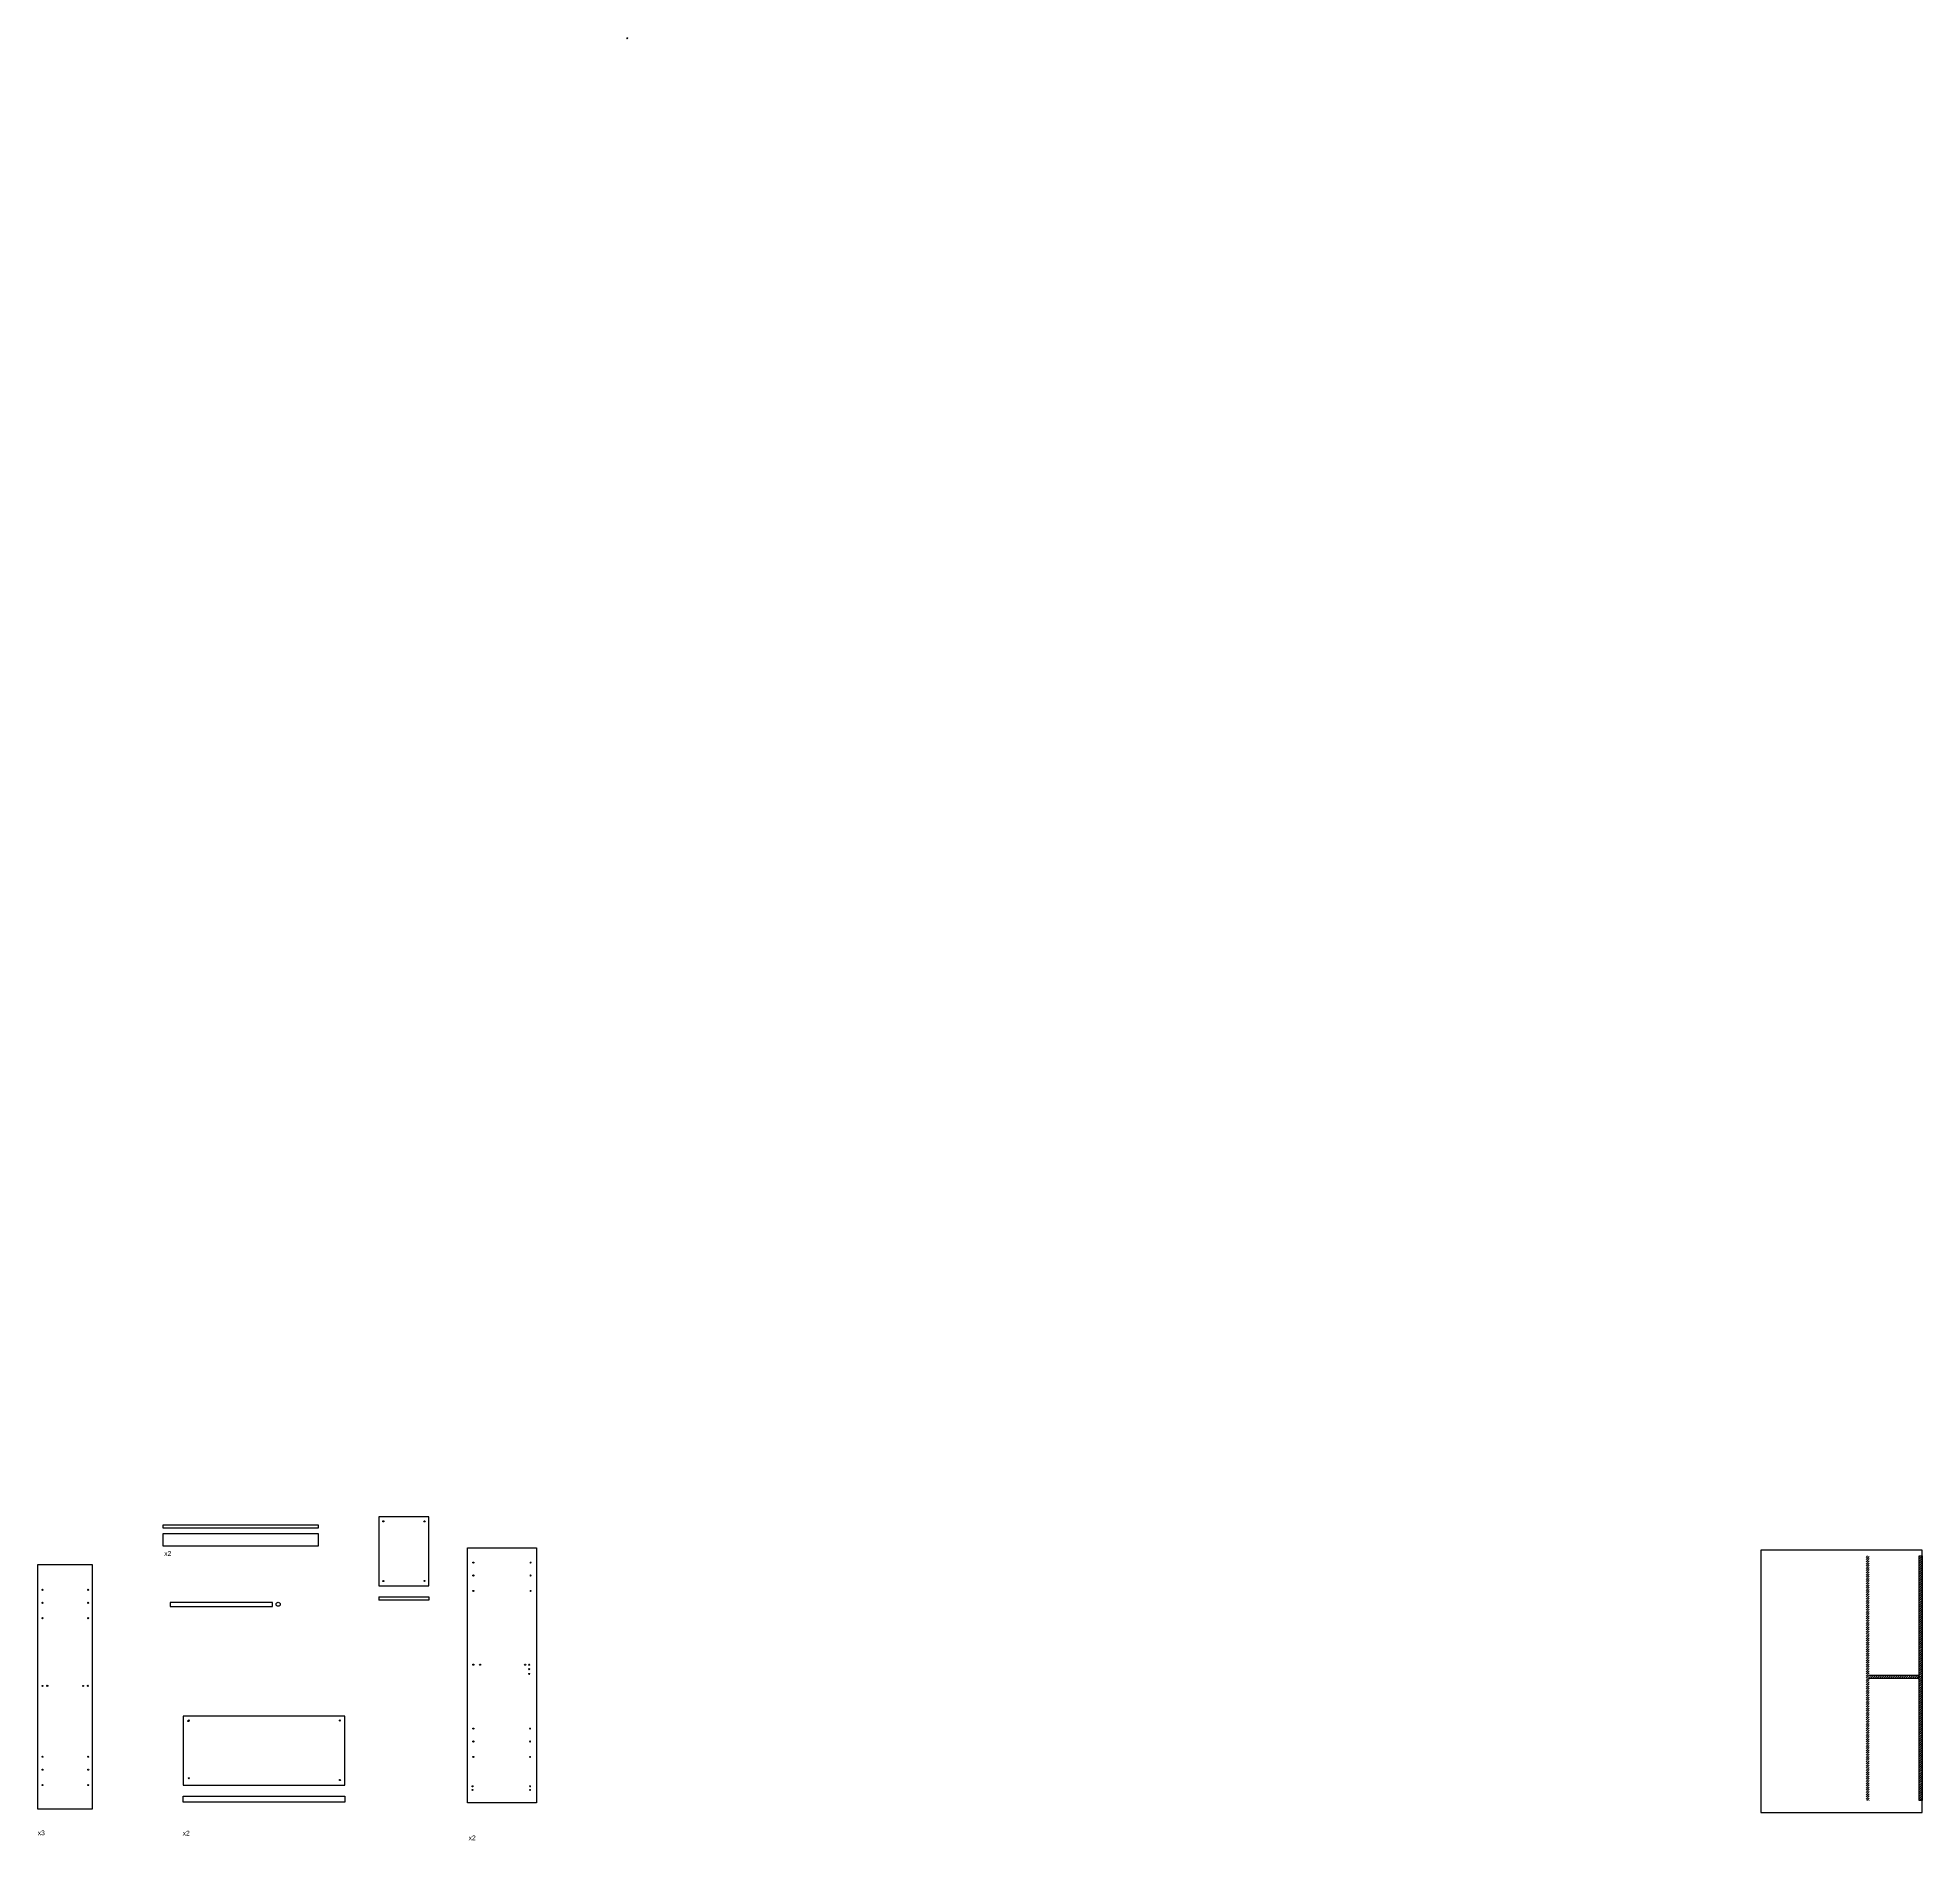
# Model space of a CAD drawing. Header units: millimetres. Extents: x -3423 to 18014, y 42 to 23746.
# Drawn here: x -3092 to 10558, y 10690 to 23746 of the extents above; entities that cross this region are included whole.
import ezdxf

# ---------------------------------------------------------------- set-up
doc = ezdxf.new("R2010")
doc.units = ezdxf.units.MM
doc.header["$MEASUREMENT"] = 0
for name, color, linetype, lineweight in [('Arredi', 1, 'Continuous', 25), ('Dettagli', 210, 'Continuous', 5), ('quote', 2, 'Continuous', 9), ('Viti', 2, 'Continuous', 15)]:
    doc.layers.add(name, color=color, linetype=linetype, lineweight=lineweight)
doc.styles.get("Standard").update_dxf_attribs({"font": 'Arial.ttf'})

# ---------------------------------------------------------------- blocks, each defined once
blk = doc.blocks.new('101345')
for p, q in [((40.1, 264.9), (40.1, 264.6)), ((40.2, 265), (40.3, 265.1)), ((40.2, 264.5), (40.3, 264.5)), ((40.3, 265.1), (41.6, 265.1)), ((40.3, 264.5), (40.3, 265.1)), ((40.3, 264.5), (41.6, 264.5)), ((40.4, 264.9), (41.6, 264.9)), ((40.4, 264.8), (41.6, 264.8)), ((40.4, 264.7), (41.6, 264.7)), ((40.4, 264.6), (41.6, 264.6)), ((43, 265.1), (41.6, 265.1)), ((42.9, 264.9), (41.6, 264.9)), ((42.9, 264.8), (41.6, 264.8)), ((42.9, 264.7), (41.6, 264.7)), ((42.9, 264.6), (41.6, 264.6)), ((43, 264.5), (41.6, 264.5)), ((43, 264.5), (43, 265.1)), ((43.1, 265), (43, 265.1)), ((43.1, 264.5), (43, 264.5)), ((43.1, 264.9), (43.1, 264.6))]:
    blk.add_line(p, q)
for centre, radius, start, end in [((40.2, 264.9), 0.1, 123.5668, 180), ((40.2, 264.6), 0.1, 180, 236.2912), ((40.3, 265), 0.05, 90, 123.5668), ((40.3, 264.5), 0.05, 236.2912, 270), ((43, 265), 0.05, 56.4332, 90), ((43, 264.5), 0.05, 270, 303.7088), ((43, 264.9), 0.1, 0, 56.4332), ((43, 264.6), 0.1, 303.7088, 0)]:
    blk.add_arc(centre, radius, start, end)

msp = doc.modelspace()

# ---------------------------------------------------------------- hatches: boundary and pattern name
at = {"layer": 'Dettagli'}
h = msp.add_hatch(dxfattribs=at)
h.set_pattern_fill('ANSI31', color=256, scale=90)
h.set_pattern_definition([(45, (2477.56, 4016.444), (-7.954951, 7.954951), [])])
h.paths.add_polyline_path([(10173.009, 11872.643), (10162.196, 11872.643), (10162.196, 11876.381), (10173.009, 11876.381), (10173.009, 12749.732), (10149.995, 12749.732), (10149.995, 11271.875), (10160.721, 11271.875), (10160.721, 11268.136), (10149.995, 11268.136), (10149.995, 10977.773), (10173.009, 10977.773)])
h.paths.add_polyline_path([(10523.826, 11876.381), (10534.64, 11876.381), (10534.64, 11886.288), (10173.009, 11886.288), (10173.009, 11876.381), (10183.426, 11876.381), (10183.426, 11872.643), (10173.009, 11872.643), (10173.009, 11863.273), (10534.64, 11863.273), (10534.64, 11872.643), (10523.826, 11872.643)])
h.paths.add_polyline_path([(10557.654, 12749.732), (10534.64, 12749.732), (10534.64, 11876.381), (10545.057, 11876.381), (10545.057, 11872.643), (10534.64, 11872.643), (10534.64, 10977.773), (10557.654, 10977.773)])

# ---------------------------------------------------------------- linework, layer by layer
at = {"layer": 'Arredi'}
for p, q in [((-1058.319, 12973.841), (-2185.481, 12973.841)), ((-2185.481, 12973.841), (-2185.481, 12953.841)), ((-1058.319, 12953.841), (-1058.319, 12973.841)), ((-2185.481, 12953.841), (-1058.319, 12953.841)), ((519.499, 12808.223), (519.499, 10961.246)), ((-622.038, 12452.791), (-622.038, 12429.777)), ((-260.408, 12452.791), (-260.408, 12429.777))]:
    msp.add_line(p, q, dxfattribs=at)
for points in [[(-622.038, 12533.93), (-260.408, 12533.93), (-260.408, 13033.93), (-622.038, 13033.93)], [(-2185.481, 12823.176), (-1058.319, 12823.176), (-1058.319, 12908.738), (-2185.481, 12908.738)], [(9387.654, 10892.211), (10557.654, 10892.211), (10557.654, 12792.211), (9387.654, 12792.211)], [(10557.654, 10977.773), (10534.64, 10977.773), (10534.64, 12749.732), (10557.654, 12749.732)], [(-3092.416, 12688.608), (-2697.061, 12688.608), (-2697.061, 10916.65), (-3092.416, 10916.65)], [(-2037.611, 11088.701), (-867.611, 11088.701), (-867.611, 11588.701), (-2037.611, 11588.701)], [(-2037.611, 11009.649), (-867.611, 11009.649), (-867.611, 10967.169), (-2037.611, 10967.169)]]:
    msp.add_lwpolyline(points, close=True, dxfattribs=at)
for points in [[(519.499, 10961.246), (19.499, 10961.246), (19.499, 12808.223), (519.499, 12808.223)], [(-622.038, 12452.791), (-260.408, 12452.791)], [(-260.408, 12429.777), (-622.038, 12429.777)], [(-1392.751, 12383.031), (-1392.751, 12412.032), (-2133.672, 12412.032), (-2133.672, 12383.031), (-2133.66, 12383.031)], [(-2133.672, 12383.031), (-1392.751, 12383.031)], [(10173.009, 11886.288), (10534.64, 11886.288)], [(10534.64, 11863.273), (10173.009, 11863.273)]]:
    msp.add_lwpolyline(points, dxfattribs=at)
for centre, radius in [((-588.713, 13000.216), 3.959), ((-291.042, 13000.216), 3.959), ((62.985, 12701.71), 3.959), ((-588.713, 12567.665), 3.959), ((-291.042, 12568.805), 3.959), ((62.985, 12607.952), 3.959), ((-3056.972, 12504.242), 3.959), ((-2726.31, 12504.242), 3.959), ((62.985, 12496.383), 3.959), ((-3056.972, 12410.484), 3.959), ((-3056.972, 12298.915), 3.959), ((-2726.31, 12410.484), 3.959), ((-2726.31, 12298.915), 3.959), ((-1350.614, 12399.711), 14.68), ((62.985, 11962.055), 3.959), ((111.983, 11962.055), 3.959), ((438.307, 11962.055), 3.959), ((-3057.51, 11808.428), 3.959), ((-3022.89, 11808.96), 3.959), ((-2763.424, 11808.428), 3.959), ((-2728.804, 11808.96), 3.959), ((-2001.539, 11553.894), 3.959), ((-1997.58, 11557.854), 3.959), ((-903.367, 11557.854), 3.959), ((62.985, 11499.467), 3.959), ((62.985, 11405.709), 3.959), ((-3056.972, 11295.455), 3.959), ((-3056.972, 11201.696), 3.959), ((-2726.31, 11295.455), 3.959), ((-2726.31, 11201.696), 3.959), ((62.985, 11294.14), 3.959), ((-3056.972, 11090.128), 3.959), ((-2726.31, 11090.128), 3.959), ((-1997.58, 11139.829), 3.959), ((-903.367, 11126.755), 3.959), ((57.425, 11081.394), 3.959), ((57.425, 11055.164), 3.959)]:
    msp.add_circle(centre, radius, dxfattribs=at)
at = {"layer": 'Viti', "color": 2}
msp.add_lwpolyline([(10534.64, 11863.273), (10528.455, 11863.273), (10528.455, 11859.761), (10534.64, 11859.761)], close=True, dxfattribs=at)
at = {"layer": 'Viti', "color": 0}
msp.add_circle((1177.588, 23742.072), 3.959, dxfattribs=at)
at = {"layer": 'Viti'}
for centre in [(477.453, 12701.71), (477.453, 12607.952), (477.453, 12496.383), (467.444, 11962.055), (467.444, 11929.997), (467.444, 11895.025), (474.072, 11499.467), (474.072, 11405.709), (474.072, 11294.14), (474.072, 11081.394), (474.072, 11055.164)]:
    msp.add_circle(centre, 3.959, dxfattribs=at)

# ---------------------------------------------------------------- block references
at = {"layer": 'Viti', "xscale": 5.577091848675362, "yscale": 5.577091848675362, "zscale": 5.577091848675362}
msp.add_blockref('101345', (10302.262, 10397.908), dxfattribs=at)

# ---------------------------------------------------------------- texts
at = {"layer": 'quote', "char_height": 35, "attachment_point": 1}
for s, insert in [('x2', (-2176.288, 12785.181)), ('x3', (-3092.118, 10761.677)), ('x2', (-2042.55, 10759.56)), ('x2', (28.462, 10725.244))]:
    msp.add_mtext_dynamic_manual_height_columns(s, width=211.5, gutter_width=175, heights=[0], dxfattribs=dict(at, insert=insert))

doc.saveas('drawing.dxf')
